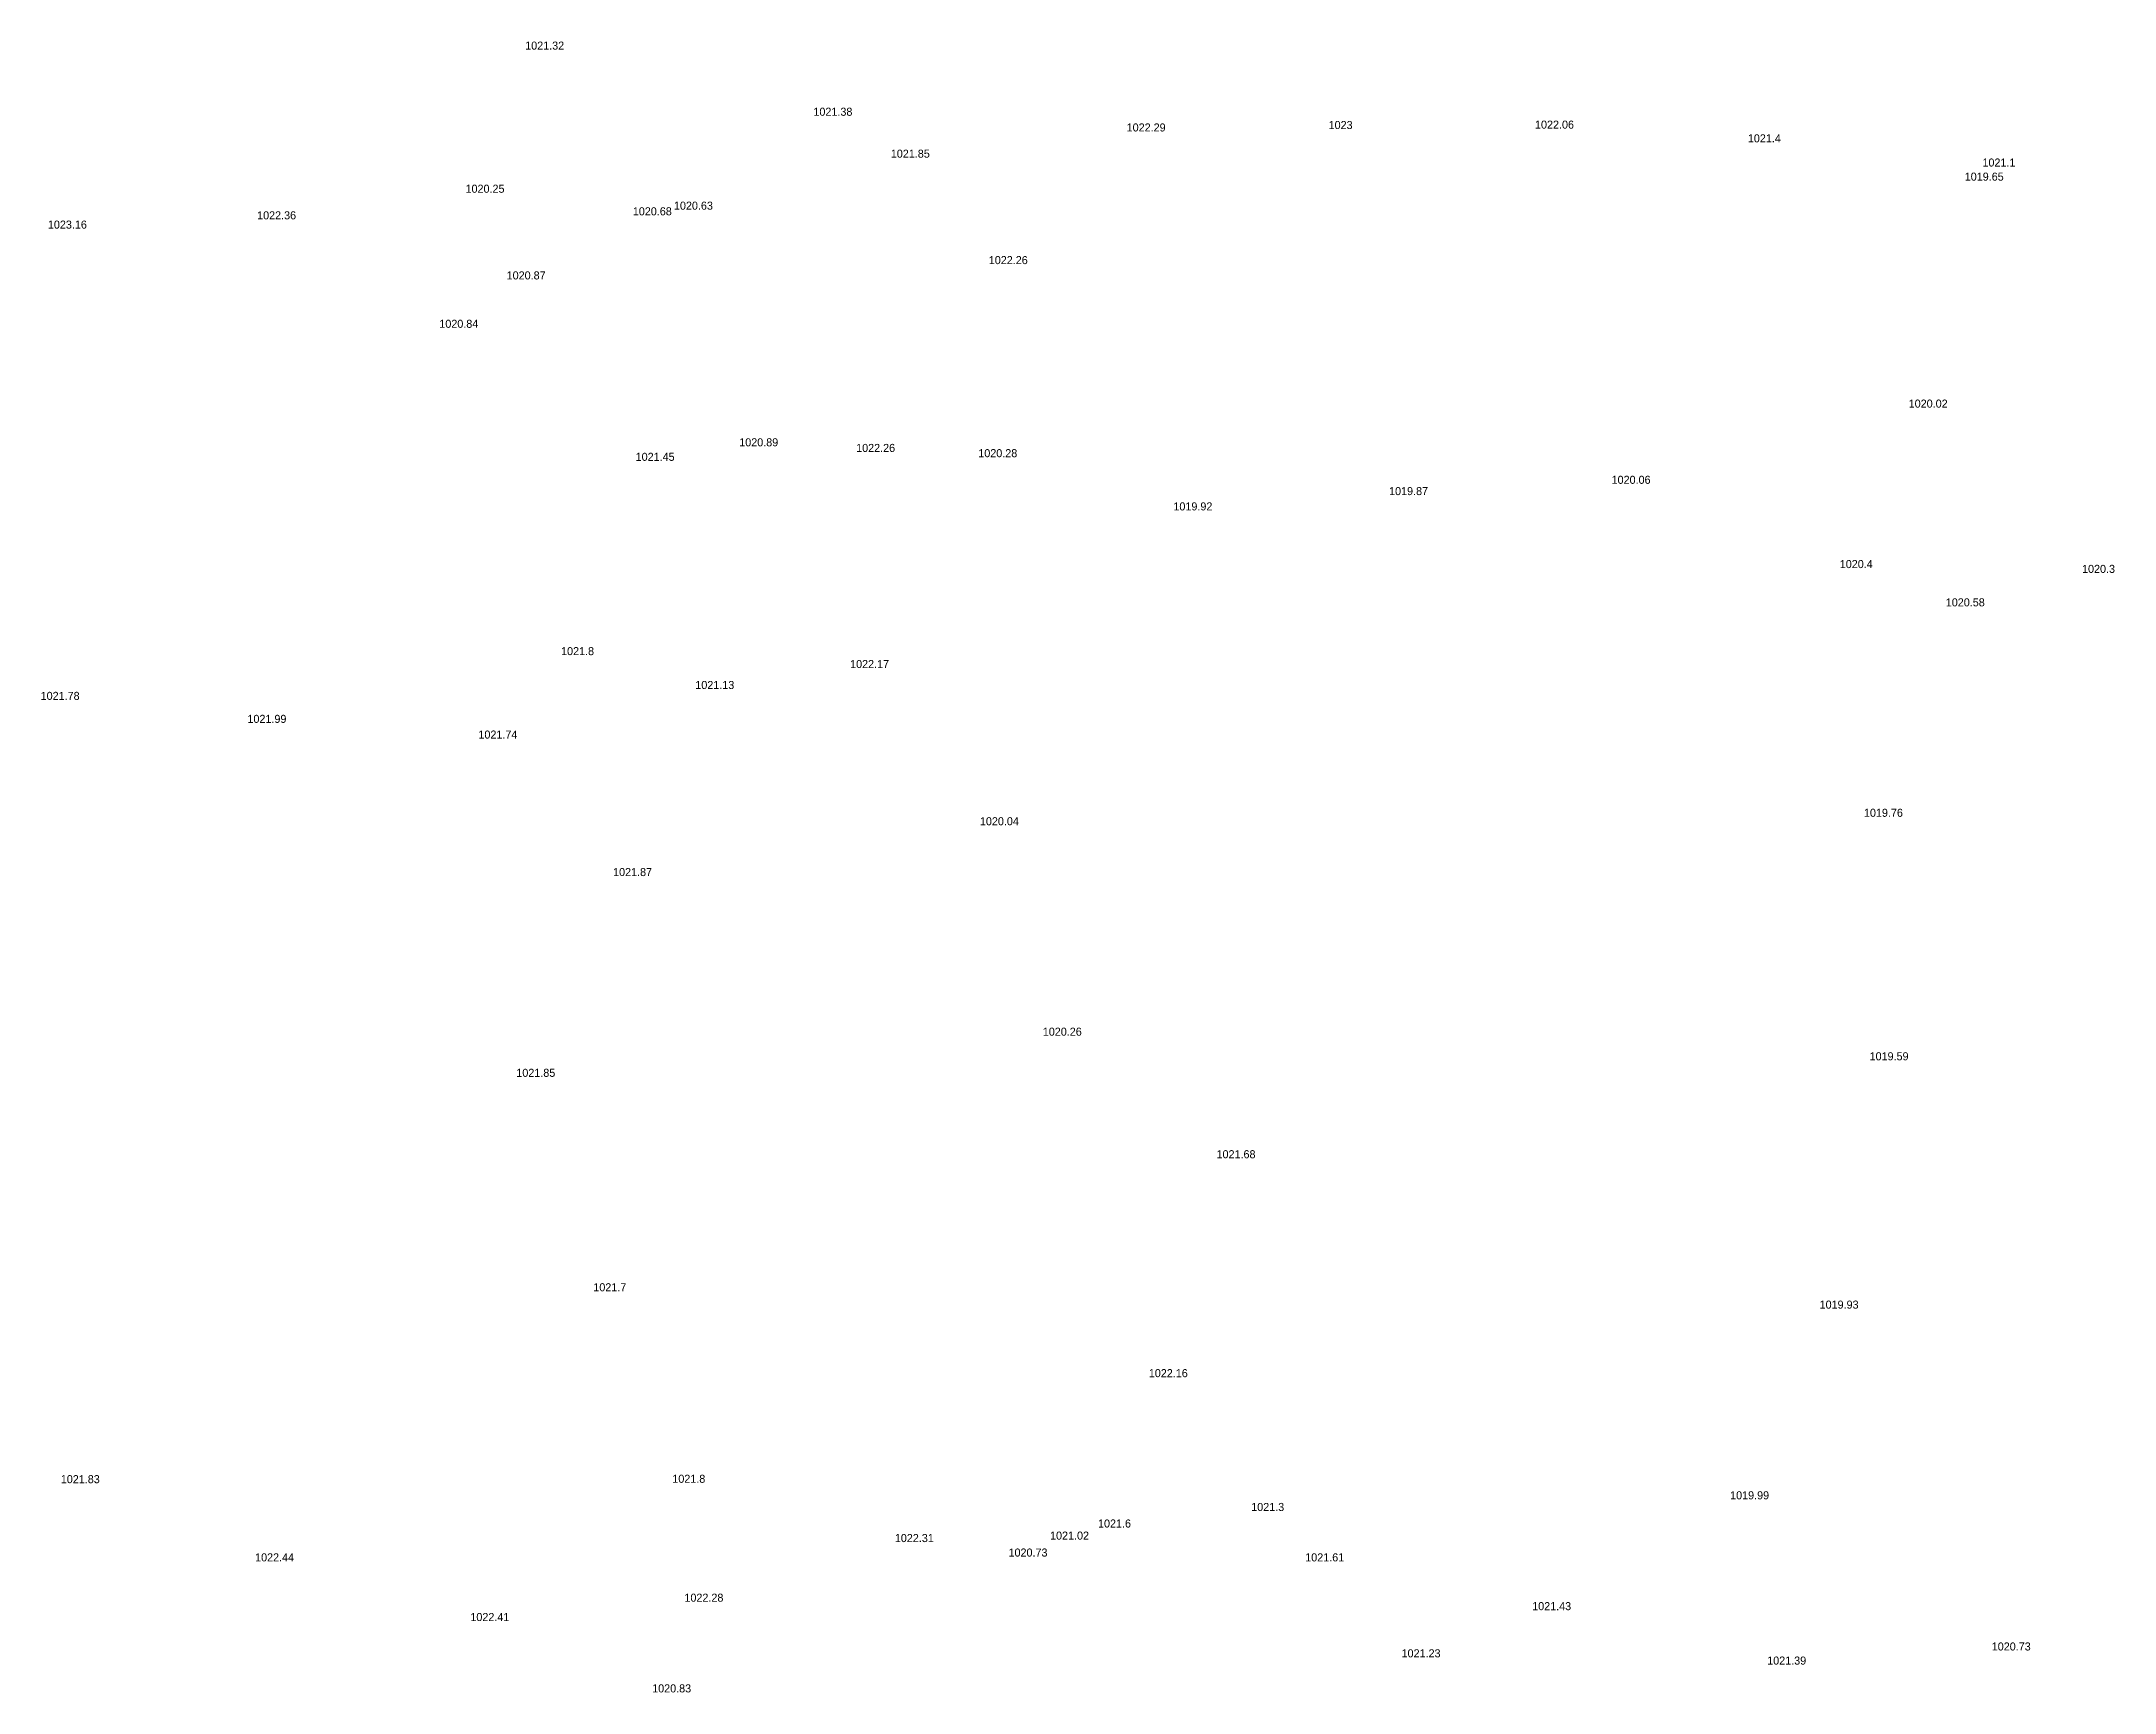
# Model space of a CAD drawing. Header units: inches. Extents: x 628884 to 629912, y 4519174 to 4520145.
# Drawn here: x 629339.8 to 629391.2, y 4519234.4 to 4519275.4 of the extents above; entities that cross this region are included whole.
import ezdxf

# ---------------------------------------------------------------- set-up
doc = ezdxf.new("R2010")
doc.units = ezdxf.units.IN
doc.header["$MEASUREMENT"] = 0

msp = doc.modelspace()

# ---------------------------------------------------------------- texts
for s, p in [('1021.32', (629351.8, 4519275.2, 1021.32)), ('1021.38', (629358.95, 4519273.56, 1021.38)), ('1022.29', (629366.72, 4519273.17, 1022.29)), ('1023', (629371.73, 4519273.23, 1023)), ('1022.06', (629376.85, 4519273.24, 1022.06)), ('1021.4', (629382.13, 4519272.9, 1021.4)), ('1021.85', (629360.87, 4519272.52, 1021.85)), ('1021.1', (629387.95, 4519272.3, 1021.1)), ('1020.25', (629350.32, 4519271.65, 1020.25)), ('1019.65', (629387.51, 4519271.95, 1019.65)), ('1020.68', (629354.47, 4519271.09, 1020.68)), ('1020.63', (629355.49, 4519271.23, 1020.63)), ('1023.16', (629339.96, 4519270.76, 1023.16)), ('1022.36', (629345.15, 4519270.99, 1022.36)), ('1022.26', (629363.3, 4519269.88, 1022.26)), ('1020.87', (629351.34, 4519269.5, 1020.87)), ('1020.84', (629349.67, 4519268.3, 1020.84)), ('1020.02', (629386.12, 4519266.32, 1020.02)), ('1021.45', (629354.54, 4519265, 1021.45)), ('1020.89', (629357.11, 4519265.36, 1020.89)), ('1022.26', (629360.01, 4519265.22, 1022.26)), ('1020.28', (629363.04, 4519265.09, 1020.28)), ('1020.06', (629378.75, 4519264.43, 1020.06)), ('1019.87', (629373.23, 4519264.15, 1019.87)), ('1019.92', (629367.88, 4519263.77, 1019.92)), ('1020.4', (629384.41, 4519262.34, 1020.4)), ('1020.3', (629390.42, 4519262.22, 1020.3)), ('1020.58', (629387.04, 4519261.39, 1020.58)), ('1021.8', (629352.69, 4519260.18, 1021.8)), ('1022.17', (629359.86, 4519259.86, 1022.17)), ('1021.13', (629356.02, 4519259.34, 1021.13)), ('1021.78', (629339.78, 4519259.07, 1021.78)), ('1021.99', (629344.91, 4519258.5, 1021.99)), ('1021.74', (629350.64, 4519258.11, 1021.74)), ('1020.04', (629363.08, 4519255.96, 1020.04)), ('1019.76', (629385.01, 4519256.17, 1019.76)), ('1021.87', (629353.98, 4519254.7, 1021.87)), ('1020.26', (629364.64, 4519250.74, 1020.26)), ('1019.59', (629385.15, 4519250.13, 1019.59)), ('1021.85', (629351.58, 4519249.72, 1021.85)), ('1021.68', (629368.95, 4519247.7, 1021.68)), ('1021.7', (629353.49, 4519244.4, 1021.7)), ('1019.93', (629383.91, 4519243.97, 1019.93)), ('1022.16', (629367.27, 4519242.27, 1022.16)), ('1021.83', (629340.28, 4519239.64, 1021.83)), ('1021.8', (629355.45, 4519239.65, 1021.8)), ('1019.99', (629381.69, 4519239.24, 1019.99)), ('1021.3', (629369.81, 4519238.95, 1021.3)), ('1022.31', (629360.97, 4519238.18, 1022.31)), ('1021.02', (629364.82, 4519238.24, 1021.02)), ('1021.6', (629366.01, 4519238.54, 1021.6)), ('1022.44', (629345.1, 4519237.7, 1022.44)), ('1020.73', (629363.79, 4519237.82, 1020.73)), ('1021.61', (629371.15, 4519237.7, 1021.61)), ('1022.28', (629355.75, 4519236.7, 1022.28)), ('1022.41', (629350.44, 4519236.22, 1022.41)), ('1021.43', (629376.78, 4519236.49, 1021.43)), ('1021.23', (629373.54, 4519235.32, 1021.23)), ('1021.39', (629382.61, 4519235.14, 1021.39)), ('1020.73', (629388.18, 4519235.49, 1020.73)), ('1020.83', (629354.95, 4519234.45, 1020.83))]:
    msp.add_text(s, height=0.2).set_placement(p)

doc.saveas('drawing.dxf')
